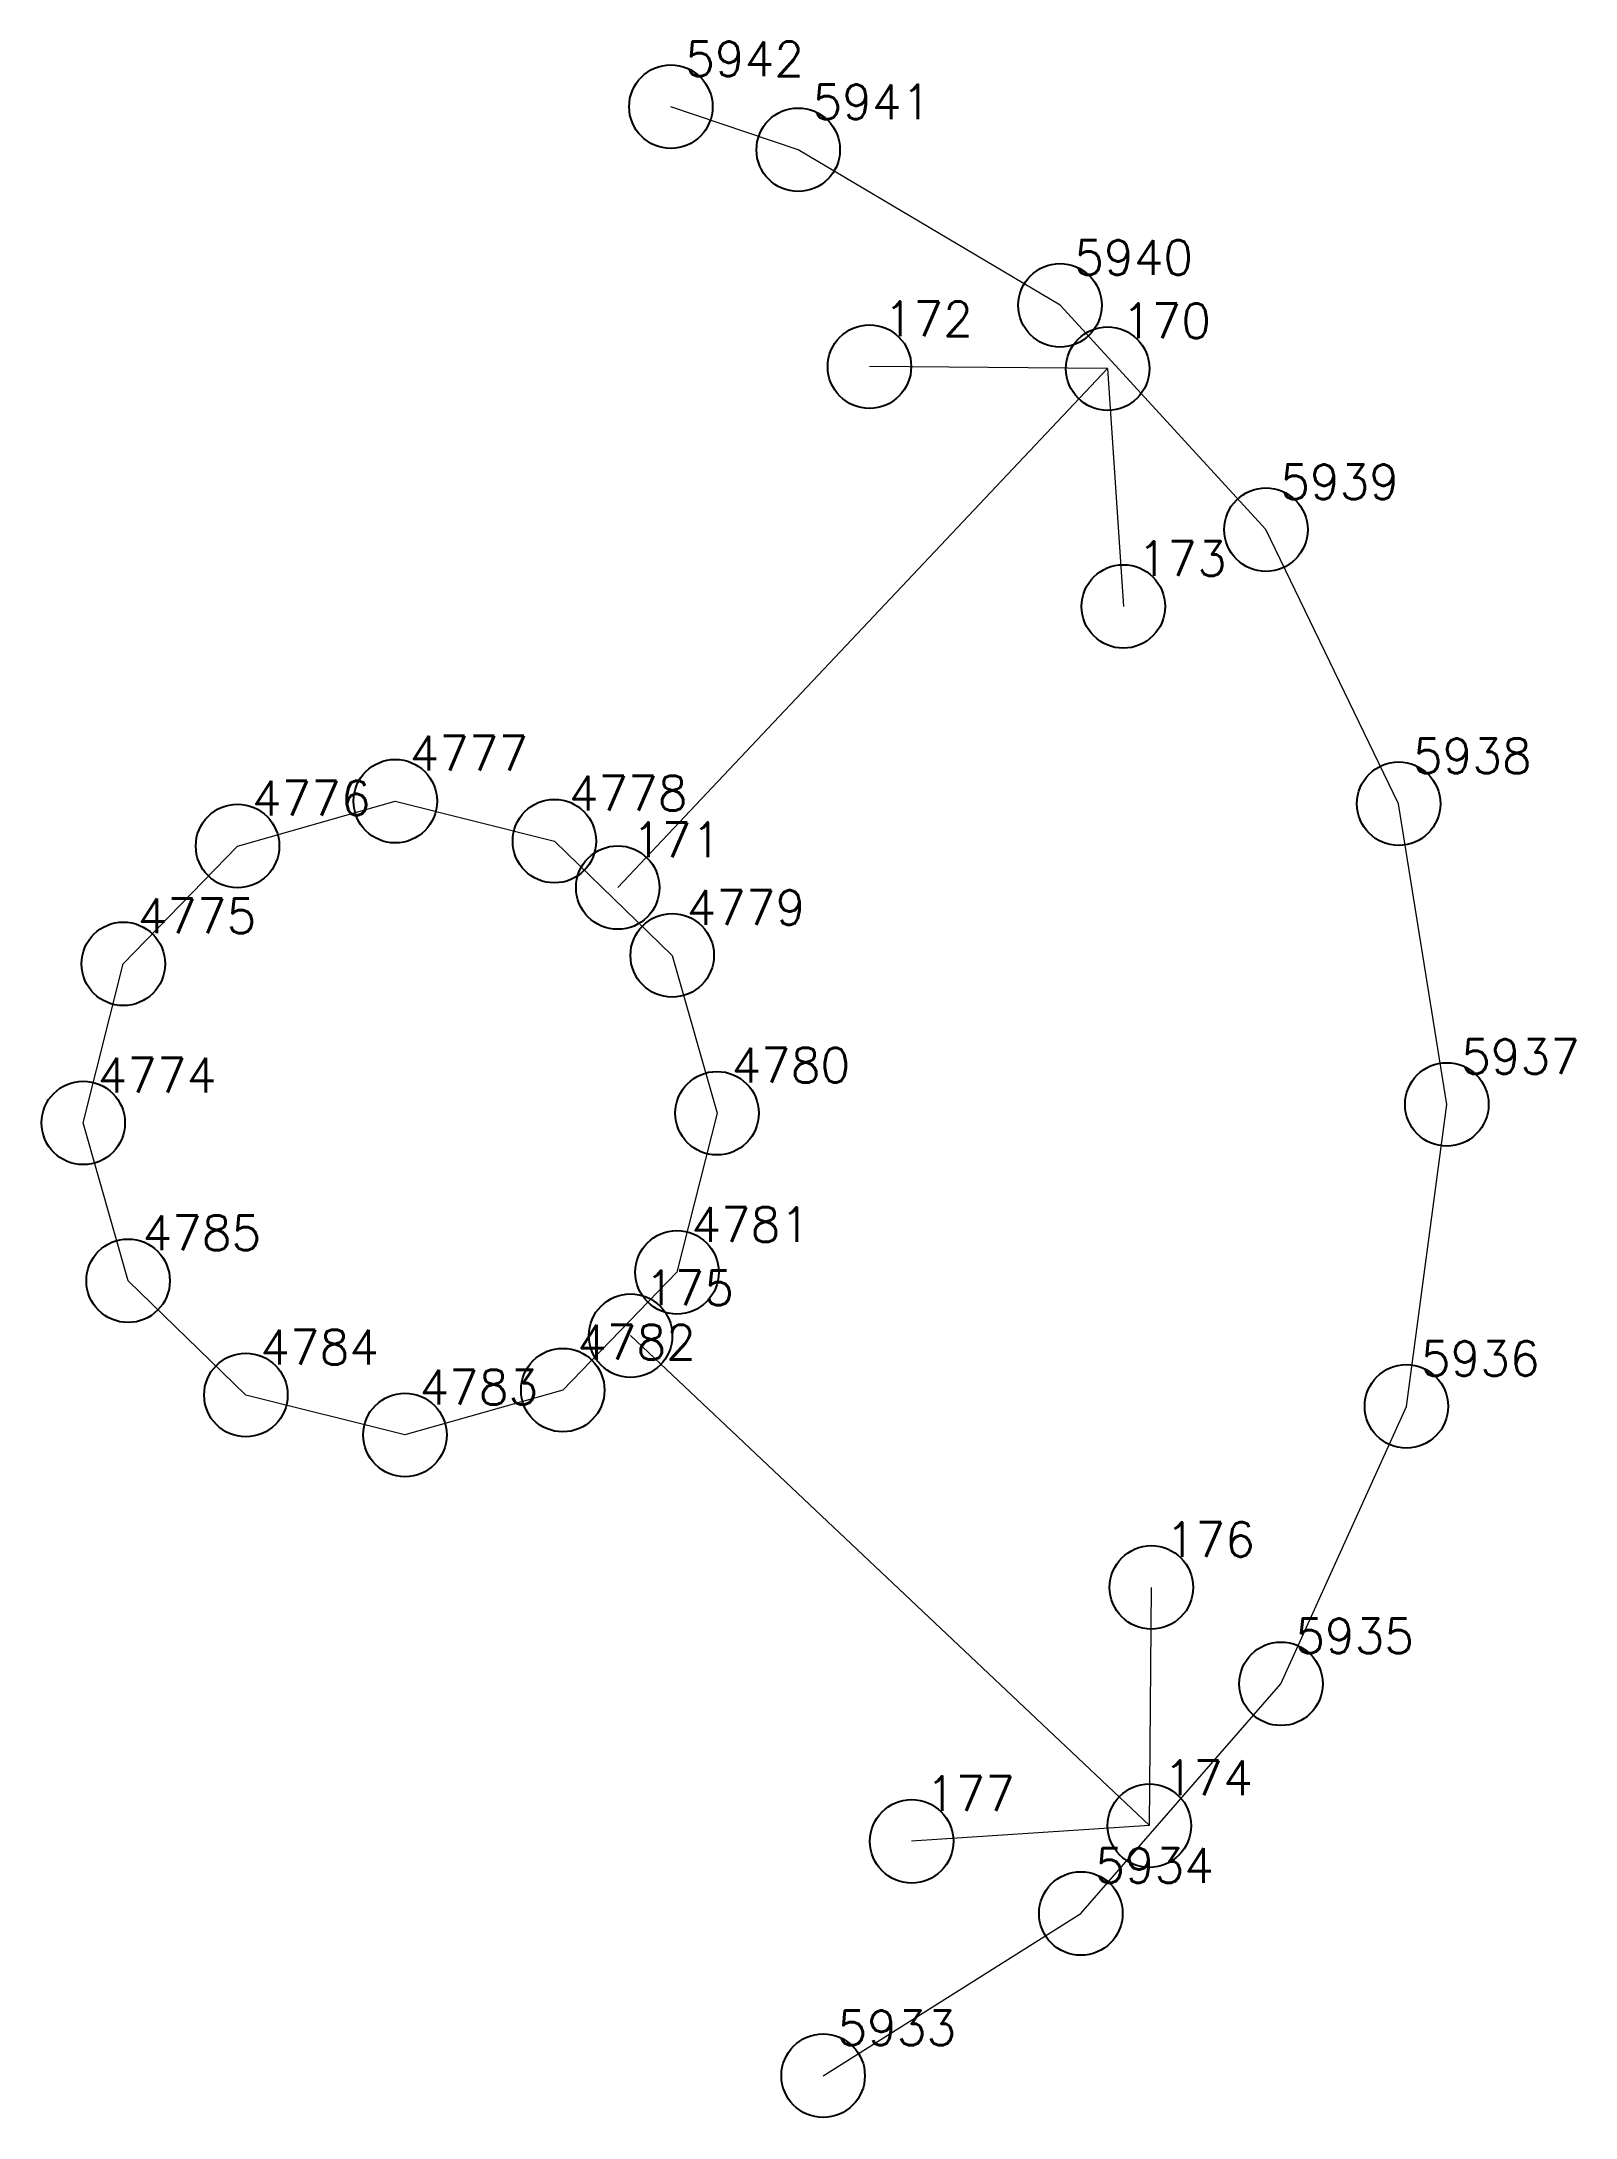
# Model space of a CAD drawing. Extents: x 1391501 to 1398271, y 354915 to 360782.
# Drawn here: x 1394530.76 to 1394544.54, y 359521.18 to 359539.82 of the extents above; entities that cross this region are included whole.
import ezdxf

# ---------------------------------------------------------------- set-up
doc = ezdxf.new("R2010")
doc.units = 0
doc.header["$PDMODE"] = 33
doc.header["$PDSIZE"] = 0.75
doc.layers.add('12 - ценные элементы визуального восприятия территории', color=7, linetype='Continuous')
doc.styles.get("Standard").update_dxf_attribs({"font": 'simplex.shx'})

msp = doc.modelspace()

# ---------------------------------------------------------------- texts
at = {"color": 7}
for s, p in [('4777', (1394534.071, 359533.274)), ('4776', (1394532.654, 359532.871)), ('4778', (1394535.501, 359532.914)), ('4775', (1394531.628, 359531.813)), ('4779', (1394536.559, 359531.888)), ('4780', (1394536.962, 359530.471)), ('4774', (1394531.268, 359530.383)), ('4785', (1394531.671, 359528.966)), ('4781', (1394536.602, 359529.041)), ('4782', (1394535.576, 359527.983)), ('4784', (1394532.729, 359527.94)), ('4783', (1394534.159, 359527.58))]:
    msp.add_text(s, height=0.3111, dxfattribs=at).set_placement(p)
at = {"layer": '12 - ценные элементы визуального восприятия территории', "color": 7}
for s, p in [('5942', (1394536.547, 359539.511)), ('5941', (1394537.691, 359539.125)), ('5940', (1394540.043, 359537.728)), ('172', (1394538.331, 359537.176)), ('170', (1394540.471, 359537.158)), ('5939', (1394541.893, 359535.713)), ('173', (1394540.612, 359535.022)), ('5938', (1394543.085, 359533.25)), ('171', (1394536.07, 359532.497)), ('5937', (1394543.518, 359530.549)), ('175', (1394536.185, 359528.472)), ('5936', (1394543.156, 359527.838)), ('176', (1394540.864, 359526.211)), ('5935', (1394542.028, 359525.345)), ('174', (1394540.846, 359524.071)), ('177', (1394538.71, 359523.93)), ('5934', (1394540.23, 359523.283)), ('5933', (1394537.915, 359521.825))]:
    msp.add_text(s, height=0.3111, dxfattribs=at).set_placement(p)

# ---------------------------------------------------------------- linework, layer by layer
for p in [(1394533.942, 359532.999), (1394532.525, 359532.596), (1394535.372, 359532.64), (1394531.499, 359531.538), (1394536.43, 359531.614), (1394536.833, 359530.196), (1394531.139, 359530.109), (1394531.542, 359528.691), (1394536.473, 359528.767), (1394532.6, 359527.665), (1394535.447, 359527.709), (1394534.029, 359527.306)]:
    msp.add_point(p)
at = {"layer": '12 - ценные элементы визуального восприятия территории', "color": 7, "lineweight": 20}
for points in [[(1394537.786, 359521.551), (1394540.101, 359523.008), (1394541.899, 359525.071), (1394543.026, 359527.563), (1394543.389, 359530.275), (1394542.956, 359532.976), (1394541.764, 359535.438), (1394539.914, 359537.453), (1394537.562, 359538.85), (1394536.418, 359539.237)], [(1394537.786, 359521.551), (1394540.101, 359523.008), (1394541.899, 359525.071), (1394543.026, 359527.563), (1394543.389, 359530.275), (1394542.956, 359532.976), (1394541.764, 359535.438), (1394539.914, 359537.453), (1394537.562, 359538.85), (1394536.418, 359539.237)], [(1394537.786, 359521.551), (1394540.101, 359523.008), (1394541.899, 359525.071), (1394543.026, 359527.563), (1394543.389, 359530.275), (1394542.956, 359532.976), (1394541.764, 359535.438), (1394539.914, 359537.453), (1394537.562, 359538.85), (1394536.418, 359539.237)], [(1394540.342, 359536.884), (1394535.941, 359532.223)], [(1394540.342, 359536.884), (1394535.941, 359532.223)], [(1394540.342, 359536.884), (1394535.941, 359532.223)], [(1394540.342, 359536.884), (1394538.202, 359536.902)], [(1394540.342, 359536.884), (1394538.202, 359536.902)], [(1394540.342, 359536.884), (1394538.202, 359536.902)], [(1394540.342, 359536.884), (1394540.483, 359534.748)], [(1394540.342, 359536.884), (1394540.483, 359534.748)], [(1394540.342, 359536.884), (1394540.483, 359534.748)], [(1394540.717, 359523.797), (1394536.056, 359528.198)], [(1394540.717, 359523.797), (1394536.056, 359528.198)], [(1394540.717, 359523.797), (1394536.056, 359528.198)], [(1394540.717, 359523.797), (1394540.735, 359525.937)], [(1394540.717, 359523.797), (1394540.735, 359525.937)], [(1394540.717, 359523.797), (1394540.735, 359525.937)], [(1394540.717, 359523.797), (1394538.581, 359523.656)], [(1394540.717, 359523.797), (1394538.581, 359523.656)], [(1394540.717, 359523.797), (1394538.581, 359523.656)]]:
    msp.add_lwpolyline(points, dxfattribs=at)
msp.add_lwpolyline([(1394531.139, 359530.109), (1394531.499, 359531.538), (1394532.525, 359532.596), (1394533.942, 359532.999), (1394535.372, 359532.64), (1394536.43, 359531.614), (1394536.833, 359530.196), (1394536.473, 359528.767), (1394535.447, 359527.709), (1394534.029, 359527.306), (1394532.6, 359527.665), (1394531.542, 359528.691), (1394531.139, 359530.109)], close=True, dxfattribs=at)
msp.add_lwpolyline([(1394531.139, 359530.109), (1394531.499, 359531.538), (1394532.525, 359532.596), (1394533.942, 359532.999), (1394535.372, 359532.64), (1394536.43, 359531.614), (1394536.833, 359530.196), (1394536.473, 359528.767), (1394535.447, 359527.709), (1394534.029, 359527.306), (1394532.6, 359527.665), (1394531.542, 359528.691), (1394531.139, 359530.109)], close=True, dxfattribs=at)
msp.add_lwpolyline([(1394531.139, 359530.109), (1394531.499, 359531.538), (1394532.525, 359532.596), (1394533.942, 359532.999), (1394535.372, 359532.64), (1394536.43, 359531.614), (1394536.833, 359530.196), (1394536.473, 359528.767), (1394535.447, 359527.709), (1394534.029, 359527.306), (1394532.6, 359527.665), (1394531.542, 359528.691), (1394531.139, 359530.109)], close=True, dxfattribs=at)
at = {"layer": '12 - ценные элементы визуального восприятия территории'}
for p in [(1394536.418, 359539.237), (1394537.562, 359538.85), (1394539.914, 359537.453), (1394538.202, 359536.902), (1394540.342, 359536.884), (1394541.764, 359535.438), (1394540.483, 359534.748), (1394542.956, 359532.976), (1394535.941, 359532.223), (1394543.389, 359530.275), (1394536.056, 359528.198), (1394543.026, 359527.563), (1394540.735, 359525.937), (1394541.899, 359525.071), (1394538.581, 359523.656), (1394540.717, 359523.797), (1394540.101, 359523.008), (1394537.786, 359521.551)]:
    msp.add_point(p, dxfattribs=at)

msp.set_redraw_order([(e.dxf.handle, doc.entitydb.next_handle()) for e in msp.query("TEXT MTEXT ATTDEF DIMENSION ARC_DIMENSION")])  # texts and dimensions are drawn at this point

doc.saveas('drawing.dxf')
